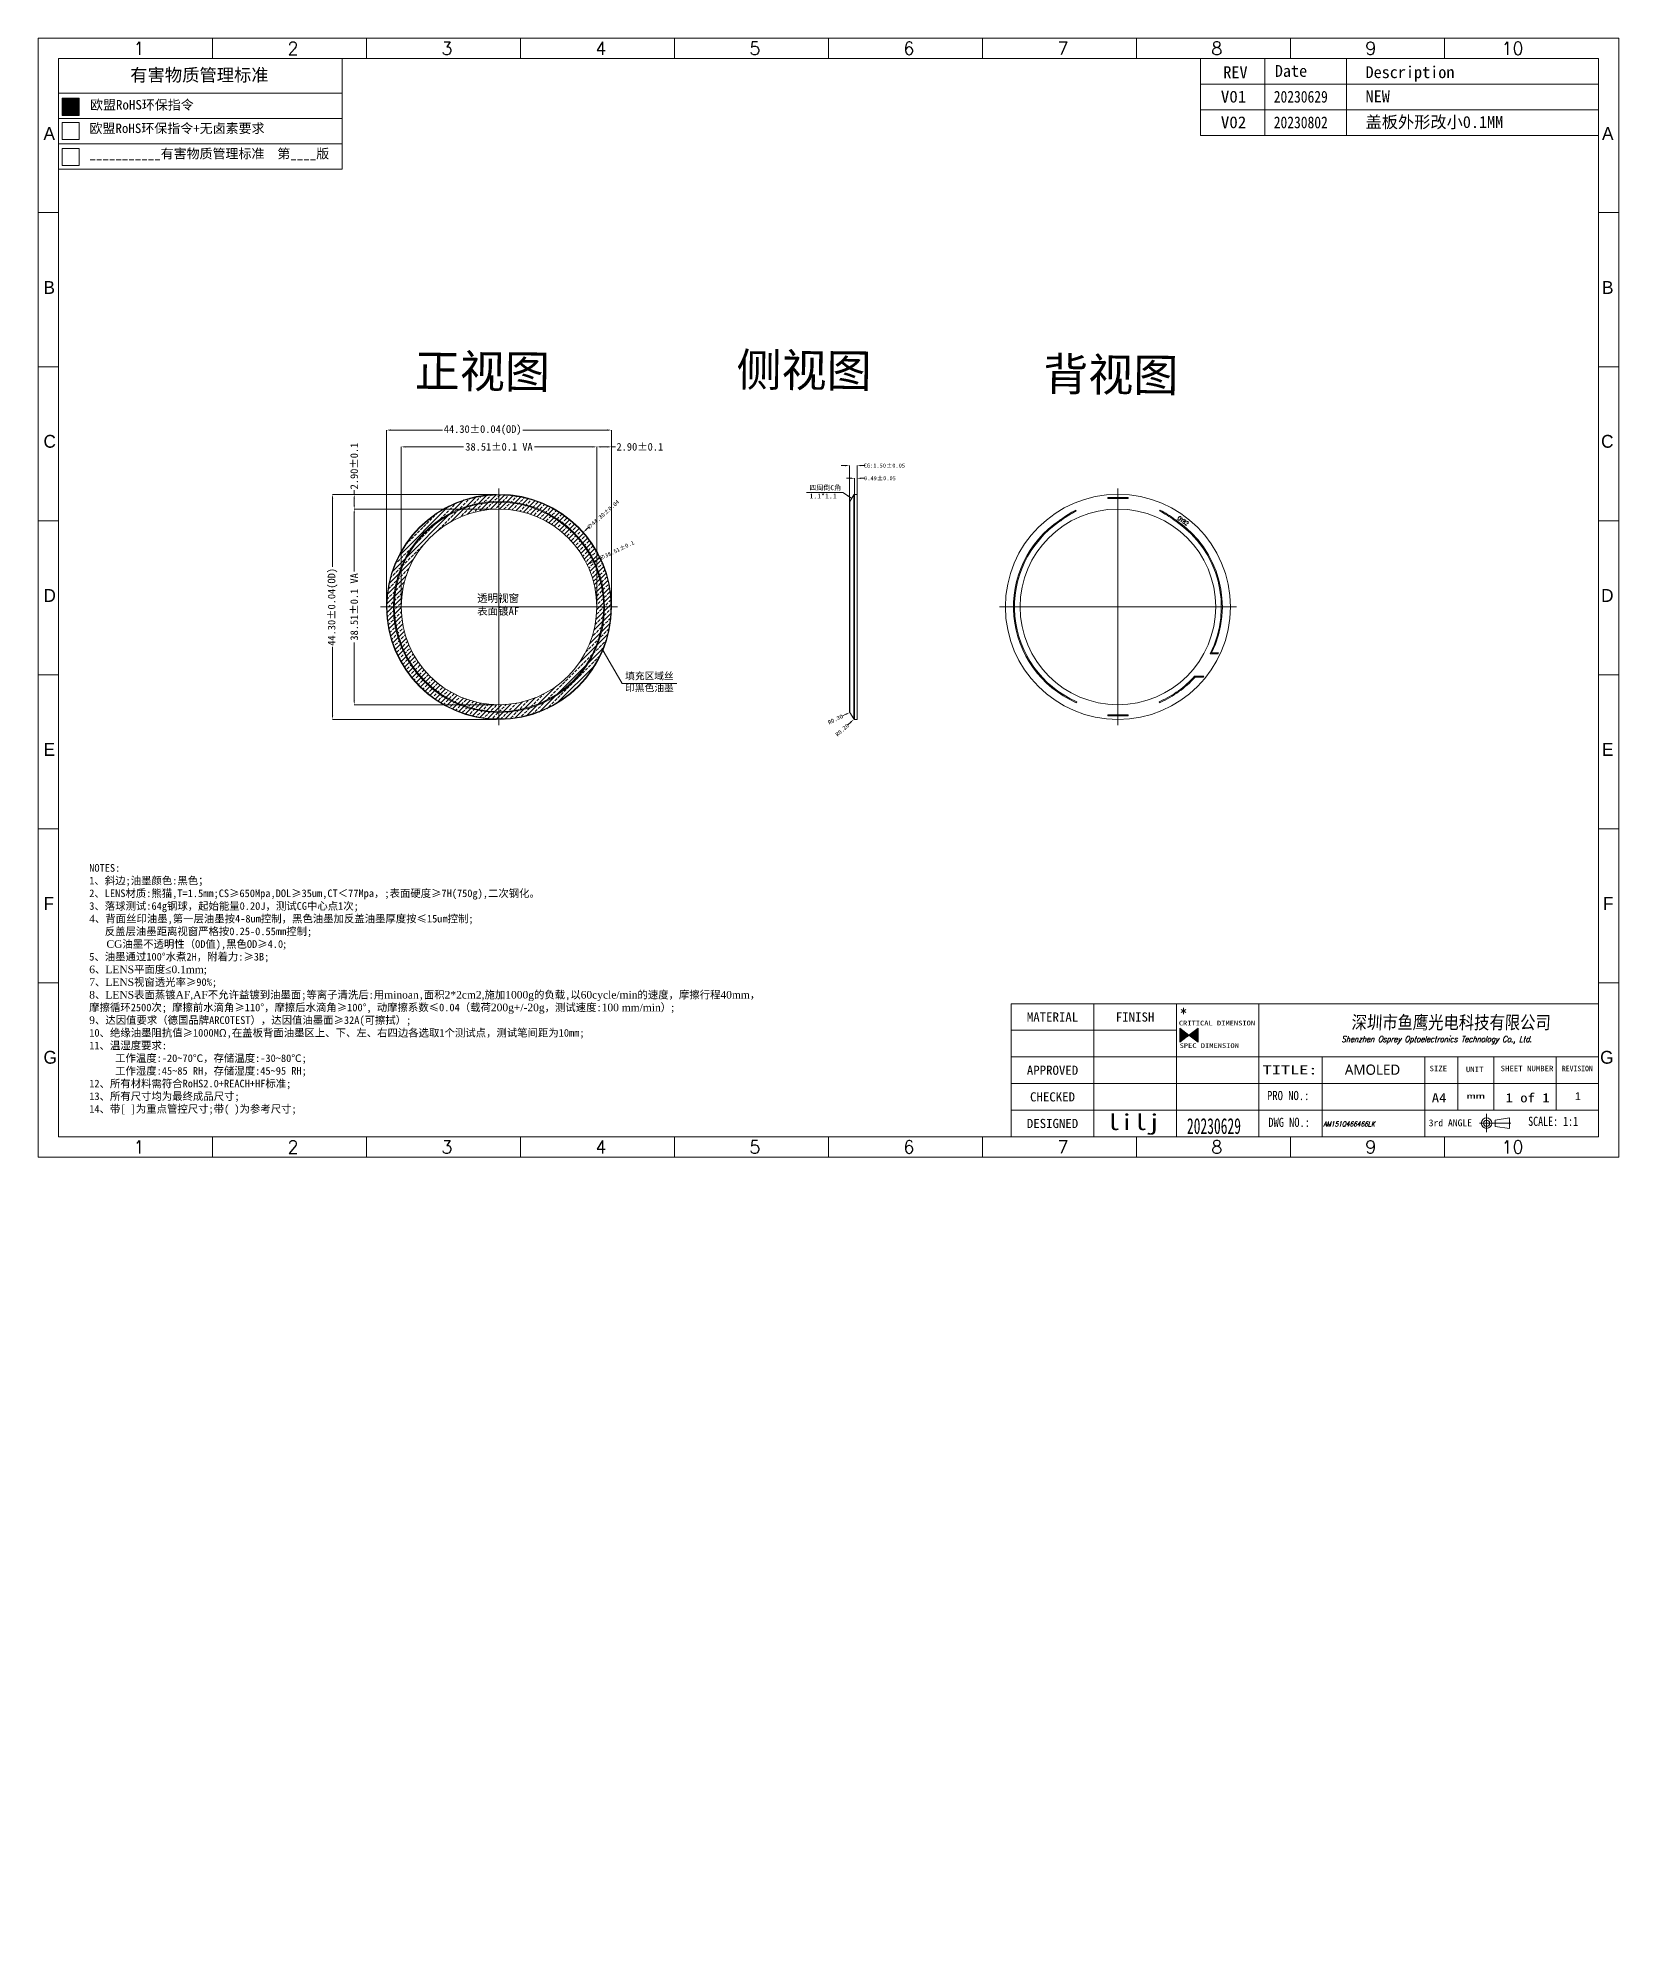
# Model space of a CAD drawing. Header units: millimetres. Extents: x -19 to 3409, y 490 to 920.
# Drawn here: x 2739.9 to 3051.1, y 489.6 to 864.5 of the extents above; entities that cross this region are included whole.
import ezdxf
from ezdxf.enums import TextEntityAlignment as Align
from ezdxf.lldxf.tags import DXFTag

# ---------------------------------------------------------------- set-up
doc = ezdxf.new("R2010")
doc.units = ezdxf.units.MM
doc.layers.get('0').update_dxf_attribs({"lineweight": 5})
doc.layers.get('Defpoints').update_dxf_attribs({"lineweight": 5})
doc.layers.add('DIM', color=3, linetype='Continuous', lineweight=5)
doc.layers.add('图框', color=7, linetype='Continuous', lineweight=5)
doc.styles.add('RD', font='ROMAND.shx', dxfattribs={"width": 0.8})
doc.styles.get("Standard").update_dxf_attribs({"font": 'txt', "bigfont": 'gbcbig.shx'})
doc.styles.add('TEXTSTYLE_0', font='txt', dxfattribs={"width": 0.8})
doc.styles.add('宋', font='', dxfattribs={"height": 2})
doc.styles.add('常规', font='', dxfattribs={"height": 1.5})
doc.styles.add('样式 3', font='italict.shx', dxfattribs={"width": 0.85, "oblique": 3})
doc.styles.add('汉字', font='')
doc.styles.add('黑体', font='simhei.ttf')
doc.styles.get('宋').set_extended_font_data('SimSun')
doc.styles.get('常规').set_extended_font_data('SimSun')
doc.styles.get('汉字').set_extended_font_data('SimSun')
tags = doc.linetypes.add('CENTER', pattern=[0.6, 0.375, -0.075, 0.075, -0.075]).pattern_tags.tags
tags[10:11] = [DXFTag(74, 4), DXFTag(75, 0), DXFTag(340, '0'), DXFTag(46, 1.0), DXFTag(50, 0.0), DXFTag(44, 0.0), DXFTag(45, 0.0)]
tags[8:9] = [DXFTag(74, 4), DXFTag(75, 0), DXFTag(340, '0'), DXFTag(46, 1.0), DXFTag(50, 0.0), DXFTag(44, 0.0), DXFTag(45, 0.0)]
tags[6:7] = [DXFTag(74, 4), DXFTag(75, 0), DXFTag(340, '0'), DXFTag(46, 1.0), DXFTag(50, 0.0), DXFTag(44, 0.0), DXFTag(45, 0.0)]
tags[4:5] = [DXFTag(74, 4), DXFTag(75, 0), DXFTag(340, '0'), DXFTag(46, 1.0), DXFTag(50, 0.0), DXFTag(44, 0.0), DXFTag(45, 0.0)]
doc.dimstyles.new('DIM', dxfattribs={"dimtxt": 0.8, "dimasz": 0.8, "dimexe": 0, "dimexo": 0.5, "dimgap": 0.11, "dimtad": 0, "dimzin": 1, "dimdsep": 46, "dimtxsty": '汉字', "dimcen": 0, "dimclrd": 256, "dimclre": 256, "dimclrt": 256, "dimadec": 0, "dimazin": 0, "dimtm": 1e-09, "dimtfac": 1, "dimtofl": 0, "dimtmove": 0, "dimatfit": 3, "dimfxl": 0, "dimlwd": 5, "dimlwe": 5, "dimarcsym": 0})

msp = doc.modelspace()

# ---------------------------------------------------------------- texts
at = {"color": 3, "char_height": 6.5, "width": 39.65517184932808, "attachment_point": 1, "rotation": 359.4231826596138}
for s, insert in [('{\\fSimSun|b0|i0|c134|p54;正视图}', (2814.121010656171, 802.3216372313885)), ('{\\fSimSun|b0|i0|c134|p54;侧视图}', (2877.444159004619, 802.532647970916)), ('{\\fSimSun|b0|i0|c134|p54;背视图}', (2937.82795286351, 801.6708192153836))]:
    msp.add_mtext(s, dxfattribs=dict(at, insert=insert))
at = {"layer": 'DIM', "color": 1, "lineweight": 0, "attachment_point": 1}
for s, insert, char_height, width in [('{\\fSimSun|b0|i0|c134|p54;\\C256;四周倒C角\\P1.1*1.1}', (2891.757058838477, 776.5196862512825), 0.9799999999999999, 7.580588839382202), ('{\\fSimSun|b0|i0|c134|p54;\\C256;填充区域丝\\P印黑色油墨}', (2855.489322680855, 739.6683461278136), 1.4, 10.82941262768886)]:
    msp.add_mtext(s, dxfattribs=dict(at, insert=insert, char_height=char_height, width=width))
at = {"layer": 'DIM', "lineweight": 5, "insert": (2826.353279060052, 755.0264972722184), "char_height": 1.512, "width": 42.2632708494444, "attachment_point": 1, "style": '黑体'}
msp.add_mtext('透明视窗\\P表面镀AF', dxfattribs=at)
at = {"layer": 'DIM', "lineweight": -3, "insert": (2749.984422657625, 652.6045417397255), "char_height": 1.4976, "width": 136.1861821150035, "attachment_point": 7, "style": '常规'}
msp.add_mtext('{\\C4;NOTES:\\P1、斜边;油墨颜色:黑色；\\P2、LENS材质:\\C3;熊猫,T=1.5mm;\\C1;CS≥650Mpa,DOL≥35um,CT＜77Mpa，\\C4;;表面硬度≥7H(750g),二次钢化。\\P3、落球测试:64g钢球，起始能量0.20J，测试CG中心点1次;\\P\\fTimes New Roman|b0|i0|c134|p18;4\\fSimSun|b0|i0|c134|p2;、背面丝印油墨,第一层油墨按4-8um控制，黑色油墨加反盖油墨厚度按≤15um控制;\\P   反盖层油墨距离视窗严格按0.25-0.55mm控制;\\P\\fTimes New Roman|b0|i0|c134|p18;      CG\\fSimSun|b0|i0|c134|p2;油墨不透明性（OD值),黑色OD≥4.0\\fTimes New Roman|b0|i0|c134|p18;;\\fSimSun|b0|i0|c134|p2;\\P5、油墨通过100%%D水煮2H，附着力:≥3B;\\P\\fTimes New Roman|b0|i0|c134|p18;6\\fSimSun|b0|i0|c134|p2;、\\fTimes New Roman|b0|i0|c134|p18;LENS\\fSimSun|b0|i0|c134|p2;平面度\\fTimes New Roman|b0|i0|c134|p18;≤0.1mm;\\P7\\fSimSun|b0|i0|c134|p2;、\\fTimes New Roman|b0|i0|c134|p18;LENS\\fSimSun|b0|i0|c134|p2;视窗透光率≥90%; \\P\\fTimes New Roman|b0|i0|c134|p18;8\\fSimSun|b0|i0|c134|p2;、\\fTimes New Roman|b0|i0|c134|p18;LENS\\fSimSun|b0|i0|c134|p2;表面蒸镀\\fTimes New Roman|b0|i0|c134|p18;AF,AF\\fSimSun|b0|i0|c134|p2;不允许益镀到油墨面;等离子清洗后:用\\fTimes New Roman|b0|i0|c134|p18;minoan\\fSimSun|b0|i0|c134|p2;,面积\\fTimes New Roman|b0|i0|c134|p18;2*2cm2,\\fSimSun|b0|i0|c134|p2;施加\\fTimes New Roman|b0|i0|c134|p18;1000g\\fSimSun|b0|i0|c134|p2;的负载,以\\fTimes New Roman|b0|i0|c134|p18;60cycle/min\\fSimSun|b0|i0|c134|p2;的速度，摩擦行程\\fTimes New Roman|b0|i0|c134|p18;40mm\\fSimSun|b0|i0|c134|p2;，\\P摩擦循环2500次; 摩擦前水滴角≥110%%D，摩擦后水滴角≥100%%D, 动摩擦系数≤0.04（载荷\\fTimes New Roman|b0|i0|c134|p18;200g+/-20g\\fSimSun|b0|i0|c134|p2;，测试速度:\\fTimes New Roman|b0|i0|c134|p18;100 mm/min\\fSimSun|b0|i0|c134|p2;）\\fTimes New Roman|b0|i0|c134|p18;;\\P9\\fSimSun|b0|i0|c134|p2;、达因值要求（德国品牌ARCOTEST），达因值油墨面≥32A(可擦拭）;\\P10、绝缘油墨阻抗值≥1000MΩ,在盖板背面油墨区上、下、左、右四边各选取1个测试点，测试笔间距为10mm;\\P11、温湿度要求:\\P     工作温度:-20~70℃，存储温度:-30~80℃;\\P     工作湿度:45~85 RH，存储湿度:45~95 RH;\\P12、所有材料需符合RoHS2.0+REACH+HF标准;\\P13、所有尺寸均为最终成品尺寸;\\P14、带[ ]为重点管控尺寸;带( )为参考尺寸;}', dxfattribs=at)
at = {"layer": '图框', "linetype": 'Continuous', "lineweight": 5}
for s, height, style, width, p, p2 in [('V01', 2.3244, '汉字', 1.003535862639622, (2972.747610230038, 851.8404115188008), (2977.751663880887, 851.8404115188008)), ('20230629', 2.3244, '汉字', 0.8000099027530971, (2983.166515231784, 851.8209972035787), (2993.804347915529, 851.8209972035787)), ('V02', 2.3244, '汉字', 1.003535862639622, (2972.747610230038, 846.787867642896), (2977.751663880887, 846.787867642896)), ('20230802', 2.3244, '汉字', 0.8000099027530971, (2983.166515231784, 846.7684533276739), (2993.804347915529, 846.7684533276739)), ('MATERIAL', 1.805945092688954, 'TEXTSTYLE_0', 0.7636363636364353, (2934.556767695286, 670.9368915071725), (2944.670060214345, 670.9368915071725)), ('FINISH', 1.805945092688954, 'TEXTSTYLE_0', 0.8399999999999654, (2952.074435094368, 670.9368915071725), (2959.659404483662, 670.9368915071725)), ('CRITICAL DIMENSION', 0.9264498325494325, 'TEXTSTYLE_0', 0.9918367346939376, (2964.481311253923, 670.184296654966), (2979.489798541224, 670.184296654966)), ('SPEC DIMENSION', 0.9264498325494325, 'TEXTSTYLE_0', 0.9692307692307853, (2964.631005611938, 665.7433640355675), (2976.304273502061, 665.7433640355675)), ('APPROVED', 1.805945092688954, 'TEXTSTYLE_0', 0.7000000000000656, (2934.556767695286, 660.4624099695767), (2944.670060214345, 660.4624099695767)), ('TITLE:', 1.805945092688954, 'TEXTSTYLE_0', 1.281600505077505, (2980.976772128479, 660.5442177723309), (2991.777772795497, 660.5442177723309)), ('SIZE', 1.083567055613372, 'TEXTSTYLE_0', 0.9600000000001008, (3013.82833757183, 661.1680107375591), (3017.295752149793, 661.1680107375591)), ('UNIT', 1.083567055613372, 'TEXTSTYLE_0', 0.9599999999999749, (3020.978634185423, 660.9887142747624), (3024.446048763386, 660.9887142747624)), ('SHEET NUMBER', 1.083567055613372, 'TEXTSTYLE_0', 0.8228571428571569, (3027.820811852918, 661.1680107375597), (3038.223055586806, 661.1680107375597)), ('REVISION', 1.083567055613372, 'TEXTSTYLE_0', 0.7636363636364581, (3039.894361172559, 661.1680107375597), (3045.962336683995, 661.1680107375597)), ('CHECKED', 1.805945092688954, 'TEXTSTYLE_0', 0.7350000000000453, (2935.188848477726, 655.2251692007785), (2944.037979431902, 655.2251692007785)), ('PRO NO.:', 1.805945092688954, 'TEXTSTYLE_0', 0.728598110541054, (2981.848618753072, 655.48485009543), (2990.182070574141, 655.48485009543)), ('A4', 1.805945092688954, 'TEXTSTYLE_0', 0.9599999999998741, (3014.269178442784, 655.0413028972782), (3017.158690591086, 655.0413028972782)), ('mm', 1.083567055613372, 'TEXTSTYLE_0', 1.999999999999738, (3021.09890534408, 655.7583266974594), (3024.710795529458, 655.7583266974594)), ('1', 1.805945092688954, 'TEXTSTYLE_0', 2.400000000001196, (3028.798422611247, 655.0413028972782), (3030.243178685399, 655.0413028972782)), (' of ', 1.805945092688954, 'TEXTSTYLE_0', 0.8000000000000839, (3030.243178685399, 655.0413028972782), (3036.022202982004, 655.0413028972782)), ('1', 1.805945092688954, 'TEXTSTYLE_0', 2.399999999999685, (3036.022202982004, 655.0413028972782), (3037.466959056155, 655.0413028972782)), ('lilj', 3.12, '宋', 1.192014755102013, (2950.248724846628, 649.5989845024633), (2960.886557530372, 649.5989845024633)), ('DESIGNED', 1.805945092688954, 'TEXTSTYLE_0', 0.7636363636364351, (2934.556767695286, 649.9879284319807), (2944.670060214345, 649.9879284319807)), ('20230629', 3.12, '宋', 0.5960073775510064, (2966.073374739777, 648.8236007308578), (2976.711207423521, 648.8236007308578)), ('DWG NO.:', 1.805945092688954, 'TEXTSTYLE_0', 0.679300411577926, (2982.105438951557, 650.2115973997725), (2990.283967249895, 650.2115973997725)), ('   3rd ANGLE', 1.354458819516716, 'TEXTSTYLE_0', 0.7199999999999986, (3010.823820940556, 650.3349851051378), (3022.201275024497, 650.3349851051378))]:
    msp.add_text(s, height=height, dxfattribs=dict(at, style=style, width=width)).set_placement(p, p2, align=Align.FIT)
at = {"layer": '图框', "color": 7, "linetype": 'ByBlock', "lineweight": 5, "ltscale": 0.55}
for s, insert, char_height, width, attachment_point in [('1', (2758.698716172979, 863.7592046361087), 2.526271937952558, 4.300321143660369, 1), ('2', (2789.009516172979, 863.7592046361087), 2.526271937952558, 4.300321143660369, 1), ('3', (2819.320316172979, 863.7592046361087), 2.526271937952558, 4.300321143660369, 1), ('4', (2849.631116172979, 863.7592046361087), 2.526271937952558, 4.300321143660369, 1), ('5', (2879.941916172978, 863.7592046361087), 2.526271937952558, 4.300321143660369, 1), ('6', (2910.252716172979, 863.7592046361087), 2.526271937952558, 4.300321143660369, 1), ('7', (2940.563516172979, 863.7592046361087), 2.526271937952558, 4.300321143660369, 1), ('8', (2970.874316172979, 863.7592046361087), 2.526271937952558, 4.300321143660369, 1), ('9', (3001.185116172979, 863.7592046361087), 2.526271937952558, 4.300321143660369, 1), ('10', (3032.327592904428, 863.7592046361087), 2.526271937952558, 4.300321143660369, 3), ('{\\fSimSun|b0|i0|c134|p2;REV}', (2973.236481146599, 858.9700450701225), 2.339140683289408, 4.300321143660369, 1), ('{\\fSimSun|b0|i0|c134|p2;Date}', (2983.378066932607, 859.2340941693218), 2.339140683289408, 4.300321143660369, 1), ('{\\fSimSun|b0|i0|c134|p2;Description}', (3001.233431112169, 858.9835724192963), 2.339140683289408, 19.44026886781009, 1), ('{\\f\uffd0ￂﾼﾚￃ\ufff7\ufff3w|b0|i0|c136|p54;A}', (2740.983155277137, 844.4799704405743), 2.526271937952558, 4.300321143660369, 7), ('{\\f\uffd0ￂﾼﾚￃ\ufff7\ufff3w|b0|i0|c136|p54;A}', (3050.043153800275, 844.479970440573), 2.526271937952558, 4.300321143660369, 9), ('{\\f\uffd0ￂﾼﾚￃ\ufff7\ufff3w|b0|i0|c134|p54;B}', (2740.983155277137, 814.1691704405744), 2.526271937952558, 4.300321143660369, 7), ('{\\f\uffd0ￂﾼﾚￃ\ufff7\ufff3w|b0|i0|c134|p54;B}', (3050.043153800275, 814.169170440573), 2.526271937952558, 4.300321143660369, 9), ('{\\f\uffd0ￂﾼﾚￃ\ufff7\ufff3w|b0|i0|c134|p54;C}', (2740.983155277137, 783.8583704405743), 2.526271937952558, 4.300321143660369, 7), ('{\\f\uffd0ￂﾼﾚￃ\ufff7\ufff3w|b0|i0|c134|p54;C}', (3050.043153800275, 783.858370440573), 2.526271937952558, 4.300321143660369, 9), ('{\\f\uffd0ￂﾼﾚￃ\ufff7\ufff3w|b0|i0|c134|p54;D}', (2740.983155277137, 753.5475704405743), 2.526271937952558, 4.300321143660369, 7), ('{\\f\uffd0ￂﾼﾚￃ\ufff7\ufff3w|b0|i0|c134|p54;D}', (3050.043153800275, 753.5475704405729), 2.526271937952558, 4.300321143660369, 9), ('{\\f\uffd0ￂﾼﾚￃ\ufff7\ufff3w|b0|i0|c134|p54;E}', (2740.983155277137, 723.2367704405743), 2.526271937952558, 4.300321143660369, 7), ('{\\f\uffd0ￂﾼﾚￃ\ufff7\ufff3w|b0|i0|c134|p54;E}', (3050.043153800274, 723.236770440573), 2.526271937952558, 4.300321143660369, 9), ('{\\f\uffd0ￂﾼﾚￃ\ufff7\ufff3w|b0|i0|c134|p54;F}', (2740.983155277137, 692.9259704405744), 2.526271937952558, 4.300321143660369, 7), ('{\\f\uffd0ￂﾼﾚￃ\ufff7\ufff3w|b0|i0|c134|p54;F}', (3050.043153800273, 692.925970440573), 2.526271937952558, 4.300321143660369, 9), ('{\\f\uffd0ￂﾼﾚￃ\ufff7\ufff3w|b0|i0|c134|p54;G}', (2740.983155277137, 662.6151704405744), 2.526271937952558, 4.300321143660369, 7), ('{\\f\uffd0ￂﾼﾚￃ\ufff7\ufff3w|b0|i0|c134|p54;G}', (3050.043153800273, 662.615170440573), 2.526271937952558, 4.300321143660369, 9), ('1', (2758.698716172979, 644.9914690704369), 2.526271937952558, 4.300321143660369, 7), ('2', (2789.009516172979, 644.9914690704369), 2.526271937952558, 4.300321143660369, 7), ('3', (2819.320316172979, 644.9914690704369), 2.526271937952558, 4.300321143660369, 7), ('4', (2849.631116172979, 644.9914690704369), 2.526271937952558, 4.300321143660369, 7), ('5', (2879.941916172978, 644.9914690704369), 2.526271937952558, 4.300321143660369, 7), ('6', (2910.252716172979, 644.9914690704369), 2.526271937952558, 4.300321143660369, 7), ('7', (2940.563516172979, 644.9914690704369), 2.526271937952558, 4.300321143660369, 7), ('8', (2970.874316172979, 644.9914690704369), 2.526271937952558, 4.300321143660369, 7), ('9', (3001.185116172979, 644.9914690704369), 2.526271937952558, 4.300321143660369, 7), ('10', (3032.327592904428, 644.9914690704369), 2.526271937952558, 4.300321143660369, 9)]:
    msp.add_mtext(s, dxfattribs=dict(at, insert=insert, char_height=char_height, width=width, attachment_point=attachment_point))
at = {"layer": '图框', "color": 1, "lineweight": 5, "attachment_point": 1}
for s, insert, char_height, width in [('{\\fSimSun|b1|i0|c134|p2;有害物质管理标准}', (2758.059763176521, 858.5053999713343), 2.496, 30.09548270191931), ('{\\fSimSun|b0|i0|c134|p2;欧盟RoHS环保指令}', (2750.142111634729, 852.3316367739263), 1.872, 21.49716311365749), ('{\\fSimSun|b0|i0|c134|p2;欧盟RoHS环保指令+无卤素要求}', (2750.037782117307, 847.6991750744386), 1.872, 37.03176220113719), ('{\\fSimSun|b0|i0|c134|p2;___________有害物质管理标准  第____版}', (2750.037782117307, 842.717558434439), 1.872, 49.56644207910229)]:
    msp.add_mtext(s, dxfattribs=dict(at, insert=insert, char_height=char_height, width=width))
at = {"layer": '图框', "linetype": 'ByBlock', "lineweight": 5, "ltscale": 0.55, "char_height": 2.339140683289408, "attachment_point": 1, "style": '汉字'}
for s, insert, width in [('{\\fSimSun|b0|i0|c134|p2;NEW}', (3001.237199547521, 854.2254114852963), 4.300321143660369), ('盖板外形改小0.1MM', (3001.237199547521, 849.1728676093915), 42.52380565845448)]:
    msp.add_mtext(s, dxfattribs=dict(at, insert=insert, width=width))
at = {"layer": '图框', "color": 1, "linetype": 'Continuous', "lineweight": 5, "insert": (2964.696133151783, 673.6315539076984), "char_height": 2.108106, "width": 3.18694502745389, "attachment_point": 1}
msp.add_mtext('*', dxfattribs=at)
at = {"layer": '图框', "lineweight": 5, "attachment_point": 1}
for s, insert, char_height, width, style in [('{\\fSTXinwei|b0|i0|c134|p2;\\C6;深圳市鱼鹰光电科技有限公司}', (2998.441349117552, 672.0853811598562), 2.6, 42.92835490257717, '样式 3'), ('\\pxqj;{\\H0.83333x;Shenzhen Osprey Optoelectronics Technology Co., Ltd.}', (2996.489956986936, 668.1036642087195), 1.43, 49.21343793317515, '样式 3'), ('{\\fMicrosoft YaHei|b0|i0|c134|p34;\\C3;AMOLED}', (2997.156284985203, 662.4896426076522), 2.022658574530408, 9.53816552833993, '汉字'), ('{\\fSTXinwei|b0|i0|c134|p2;\\C3;}', (2993.355065513569, 656.8645951617203), 1.248, 14.9753066890895, '样式 3'), ('AM151Q466466LK', (2992.910478732595, 651.2544261186547), 0.9359999999999999, 17.22161432521358, '样式 3'), ('SCALE: 1:1', (3033.241671707059, 652.2197786699994), 1.805945155830722, 24.66291800143541, 'TEXTSTYLE_0')]:
    msp.add_mtext(s, dxfattribs=dict(at, insert=insert, char_height=char_height, width=width, style=style))
at = {"layer": '图框', "lineweight": 5, "insert": (3042.449009502369, 657.0160621132458), "char_height": 1.516527996137945, "width": 1.895781682122287, "attachment_point": 1}
msp.add_mtext('{\\f@Arial Unicode MS|b0|i0|c0|p34;1}', dxfattribs=at)

# ---------------------------------------------------------------- blocks, each defined once
blk = doc.blocks.new('*D97')
at = {"layer": 'Defpoints', "color": 0, "lineweight": 5, "transparency": 16777216}
for p in [(2901.137530870807, 777.8800237559018), (2900.644567622508, 774.1965275257448), (2901.137530870807, 773.434177672154)]:
    blk.add_point(p, dxfattribs=at)
at = {"layer": 'DIM', "lineweight": 5, "transparency": 16777216}
for p, q in [((2899.844567622507, 777.8800237559018), (2899.044567622508, 777.8800237559018)), ((2900.644567622508, 774.6965275257448), (2900.644567622508, 777.8800237559018)), ((2901.137530870807, 773.934177672154), (2901.137530870807, 777.8800237559018)), ((2901.937530870808, 777.8800237559018), (2902.737530870807, 777.8800237559018))]:
    blk.add_line(p, q, dxfattribs=at)
for points in [[(2899.844567622507, 778.0133570892351), (2899.844567622507, 777.7466904225685), (2900.644567622508, 777.8800237559018)], [(2901.937530870808, 778.0133570892351), (2901.937530870808, 777.7466904225685), (2901.137530870807, 777.8800237559018)]]:
    blk.add_solid(points, dxfattribs=at)
at = {"layer": 'DIM', "lineweight": 5, "transparency": 16777216, "insert": (2905.645296233936, 777.8800237559018), "char_height": 0.8, "attachment_point": 5, "style": '汉字'}
blk.add_mtext('0.49±0.05', dxfattribs=at)
blk = doc.blocks.new('*D185')
at = {"layer": 'Defpoints', "color": 0, "lineweight": 5, "transparency": 16777216}
for p in [(16.57900382246847, 14.68874168384012), (-16.57900382246877, -14.68874168383993)]:
    blk.add_point(p, dxfattribs=at)
at = {"layer": 'DIM', "color": 1, "lineweight": 5, "transparency": 16777216}
blk.add_line((17.77658423402376, 15.7497794578421), (17.17779402824612, 15.21926057084111), dxfattribs=at)
blk.add_solid([(17.08937421374595, 15.31905893847072), (17.26621384274628, 15.11946220321151), (16.57900382246847, 14.68874168384012)], dxfattribs=at)
at = {"layer": 'DIM', "color": 1, "lineweight": 5, "transparency": 16777216, "insert": (20.46976424876952, 18.13589541319692), "char_height": 0.8, "attachment_point": 5, "rotation": 41.54044798630232, "style": '汉字'}
blk.add_mtext('∅44.30±0.04', dxfattribs=at)
blk = doc.blocks.new('*D186')
at = {"layer": 'Defpoints', "color": 0, "lineweight": 5, "transparency": 16777216}
for p in [(17.35784889300272, 8.32872567725883), (-17.35784988164209, -8.32872567725769)]:
    blk.add_point(p, dxfattribs=at)
at = {"layer": 'DIM', "color": 1, "lineweight": 5, "transparency": 16777216}
blk.add_line((20.21262397073687, 9.698517404457881), (18.079116644364, 8.674807793014972), dxfattribs=at)
blk.add_solid([(18.02143629173797, 8.79501908490852), (18.13679699699002, 8.554596501121427), (17.35784889300272, 8.32872567725883)], dxfattribs=at)
at = {"layer": 'DIM', "color": 1, "lineweight": 5, "transparency": 16777216, "insert": (23.16453792298528, 11.11491876746917), "char_height": 0.8, "attachment_point": 5, "rotation": 25.632844260396777, "style": '汉字'}
blk.add_mtext('∅38.51±0.1', dxfattribs=at)
blk = doc.blocks.new('T3')
at = {"lineweight": 5}
h = blk.add_hatch(color=256, dxfattribs=at)
h.dxf.hatch_style = 1
edge = h.paths.add_edge_path()
edge.add_arc((2.872014340444574, -1.971905798901911), 23.81965895677754, 117.9623426367695, 126.2668215394562)
edge.add_arc((-17.01557347958641, 25.13464911054179), 9.799999999823006, 304.09708744015467, 306.2668215394215, ccw=False)
edge.add_arc((-2.307487534380925e-12, 2.597921877622866e-14), 20.55259999999882, 124.0970874401983, 246.1024712178218)
edge.add_line((-8.325902526572463, -18.79065496138981), (-8.183333646836218, -18.85318767789033))
edge.add_line((-8.183333646836218, -18.85318767789033), (-8.08929323371376, -18.67604260781854))
edge.add_line((-8.08929323371376, -18.67604260781854), (-8.245223690147213, -18.60764931579013))
edge.add_arc((-2.138733634637902e-12, -5.540012892879531e-14), 20.35259999999883, 124.0970874401985, 246.10141940122878, ccw=False)
edge.add_arc((-17.01557347958936, 25.13464911054162), 9.99999999982467, 304.09708744017, 306.2668215394364)
edge.add_arc((2.872014340444411, -1.971905798901918), 23.61965895677739, 117.96234263676911, 126.26682153945589, ccw=False)
edge.add_line((-8.2030346763745, 18.89029874686776), (-8.296812906086416, 19.06694993885958))
h.paths.add_polyline_path([(-1.99999950568008, 21.56259999999986), (-1.99999950568008, 21.36260000000004), (2.00000049431992, 21.36260000000004), (2.00000049431992, 21.56259999999986)])
edge = h.paths.add_edge_path()
edge.add_arc((17.01557442032597, 25.13464847389723), 10.00000000000054, 233.7331676935589, 235.9029104155806, ccw=False)
edge.add_arc((-2.872001150817578, -1.971879060341493), 23.61962963898251, 53.73316769356646, 62.03765309174332)
edge.add_line((8.203035674453986, 18.89029876465031), (8.29681390416954, 19.06694995664839))
edge.add_arc((-2.872001150862559, -1.971879060318493), 23.81962963899059, 53.733167693447, 62.03765312748618, ccw=False)
edge.add_arc((17.01557442033015, 25.13464847389668), 9.800000000002553, 233.7331676935358, 235.9029104155576)
edge.add_arc((3.723243935382925e-12, -5.173639294753229e-13), 20.55259999999827, -26.128888975245616, 55.902910415578674, ccw=False)
edge.add_line((18.45224021488957, -9.051198694763457), (19.78007606021401, -9.051198694770962))
edge.add_arc((-1.616484723854228e-12, -1.34754429836903e-11), 21.75259999999759, 334.8308760117934, 335.4115606426888, ccw=False)
edge.add_line((19.68732916040062, -9.251198694770324), (18.12853136550528, -9.251198694761692))
edge.add_arc((3.5456082514429e-12, -3.76143560743003e-13), 20.35259999999837, 332.9642548716508, 415.9029104155778)
edge = h.paths.add_edge_path()
edge.add_arc((-7.062794793455396e-12, -3.918643187716953e-12), 21.75260000000445, 320.4493122398357, 321.1292040769038, ccw=False)
edge.add_line((16.77259376115262, -13.85119869482094), (15.18399359445311, -13.85119869482981))
edge.add_arc((3.556266392479301e-12, -3.304023721284466e-13), 20.55259999999831, 293.8975708100345, 317.6281884216128, ccw=False)
edge.add_line((8.325916309976492, -18.7906488541314), (8.183334359795936, -18.85318715858978))
edge.add_line((8.183334359795936, -18.85318715858978), (8.089293940674452, -18.67604207721854))
edge.add_line((8.089293940674452, -18.67604207721854), (8.245237483995425, -18.60764320360112))
edge.add_arc((3.550937321961101e-12, -3.836930773104541e-13), 20.35259999999837, 293.8986230721289, 317.8761915343078)
edge.add_line((15.09546623838816, -13.65119869483022), (16.93577222787917, -13.65119869482009))
h.paths.add_polyline_path([(-1.999999501235379, -21.22260125940443), (-1.999999501235379, -21.42260125940425), (2.000000498764621, -21.42260125940425), (2.000000498764621, -21.22260125940443)])
at = {"color": 1, "linetype": 'CENTER'}
for points in [[(0, 23.31000000000006), (0, -23.31000000000017)], [(-23.30999999999995, 2.273736754432321e-13), (23.30999999999995, 2.273736754432321e-13)]]:
    blk.add_lwpolyline(points, dxfattribs=at)
at = {"lineweight": 5}
for points in [[(-8.296812906086416, 19.06694993885958, 0.03625099192828809), (-11.21841887774281, 17.23319364215786, -0.009467533837635518), (-11.52172385557515, 17.01937854787525, 0.5890766588428189), (-8.325902526572463, -18.79065496138981), (-8.183333646836218, -18.85318767789033), (-8.08929323371376, -18.67604260781854), (-8.245223690147213, -18.60764931579013, -0.5890704768647184), (-11.40960447549105, 16.85376078128718, 0.00946753383763371), (-11.10010960015188, 17.07193944892265, -0.03625099192828864), (-8.2030346763745, 18.89029874686776)], [(11.40960510622335, 16.85376035429613, -0.009467571464873686), (11.10010902564272, 17.07193992376869, 0.03625102030745552), (8.203035674453986, 18.89029876465031), (8.29681390416954, 19.06694995664839, -0.03625102046414035), (11.21841833353619, 17.23319409477142, 0.009467571464874132), (11.5217244925052, 17.01937811668813, -0.3740428346784626), (18.45224021488957, -9.051198694763457), (19.78007606021401, -9.051198694770962, -0.002533720103131705), (19.68732916040062, -9.251198694770324), (18.12853136550528, -9.251198694761692, 0.3785600534347826)], [(16.93577222787917, -13.65119869482009, -0.002966596481225181), (16.77259376115262, -13.85119869482094), (15.18399359445311, -13.85119869482981, -0.103915994554078), (8.325916309976492, -18.7906488541314), (8.183334359795936, -18.85318715858978), (8.089293940674452, -18.67604207721854), (8.245237483995425, -18.60764320360112, 0.1050052790085872), (15.09546623838816, -13.65119869483022)]]:
    blk.add_lwpolyline(points, format="xyb", close=True, dxfattribs=at)
for points in [[(-1.99999950568008, 21.56259999999986), (-1.99999950568008, 21.36260000000004), (2.00000049431992, 21.36260000000004), (2.00000049431992, 21.56259999999986)], [(-1.999999501235379, -21.22260125940443), (-1.999999501235379, -21.42260125940425), (2.000000498764621, -21.42260125940425), (2.000000498764621, -21.22260125940443)]]:
    blk.add_lwpolyline(points, close=True, dxfattribs=at)
at = {"color": 6, "linetype": 'Continuous'}
for centre, radius in [((0, -5.684341886080801e-14), 22.15), ((-4.943199201079551e-07, 1.70530256582424e-13), 19.2526)]:
    blk.add_circle(centre, radius, dxfattribs=at)
at = {"lineweight": 5, "style": 'RD', "width": 0.8}
blk.add_text('OY82', height=0.7751773559873619, rotation=325.85742080629, dxfattribs=at).set_placement((11.63234198401857, 17.28550495997811))
blk = doc.blocks.new('*D104')
at = {"layer": 'Defpoints', "color": 0, "lineweight": 5, "transparency": 16777216}
for p in [(2901.137530870807, 780.3777581904085), (2899.637530870809, 772.0276969235434), (2901.137530870807, 771.1629842480427)]:
    blk.add_point(p, dxfattribs=at)
at = {"layer": 'DIM', "lineweight": 5, "transparency": 16777216}
for p, q in [((2898.837530870809, 780.3777581904085), (2898.037530870809, 780.3777581904085)), ((2899.637530870809, 772.5276969235434), (2899.637530870809, 780.3777581904085)), ((2901.137530870807, 771.6629842480427), (2901.137530870807, 780.3777581904085)), ((2901.937530870807, 780.3777581904085), (2902.737530870807, 780.3777581904085))]:
    blk.add_line(p, q, dxfattribs=at)
for points in [[(2898.837530870809, 780.5110915237418), (2898.837530870809, 780.2444248570752), (2899.637530870809, 780.3777581904085)], [(2901.937530870807, 780.5110915237418), (2901.937530870807, 780.2444248570752), (2901.137530870807, 780.3777581904085)]]:
    blk.add_solid(points, dxfattribs=at)
at = {"layer": 'DIM', "lineweight": 5, "transparency": 16777216, "insert": (2906.512335340081, 780.3777581904085), "char_height": 0.8, "attachment_point": 5, "style": '汉字'}
blk.add_mtext('CG:1.50±0.05', dxfattribs=at)
blk = doc.blocks.new('*D116')
at = {"layer": 'Defpoints', "color": 0, "lineweight": 5, "transparency": 16777216}
for p in [(2900.496305004879, 730.4303782376719), (2900.644567622506, 730.564610112476)]:
    blk.add_point(p, dxfattribs=at)
at = {"layer": 'DIM', "lineweight": 5, "transparency": 16777216}
blk.add_line((2899.310204063851, 729.3565232392227), (2899.903254534365, 729.8934507384474), dxfattribs=at)
blk.add_solid([(2899.813766617828, 729.9922924835332), (2899.992742450903, 729.7946089933619), (2900.496305004879, 730.4303782376719)], dxfattribs=at)
at = {"layer": 'DIM', "lineweight": 5, "transparency": 16777216, "insert": (2898.203245542457, 728.3543210655655), "char_height": 0.8, "attachment_point": 5, "rotation": 42.156609024430644, "style": '汉字'}
blk.add_mtext('R0.20', dxfattribs=at)
blk = doc.blocks.new('T2')
at = {"color": 6, "linetype": 'Continuous'}
for p, q in [((-1.499999999999091, 20.61188943404893), (-1.5, -20.61188943414886)), ((-0.6590454525471614, 22.05815151825943), (-1.452353542614674, 20.77411671143836)), ((0, 22.14999999999993), (-0.4908097574698331, 22.14999999999993)), ((0, 22.14999999999993), (0, -22.15000000000004)), ((-1.452353542616038, -20.77411671153795), (-0.659045452614464, -22.05815151825955)), ((-0.4908097575371357, -22.15000000000016), (0, -22.15000000000004))]:
    blk.add_line(p, q, dxfattribs=at)
at = {"color": 6, "lineweight": 5}
for p, q in [((-1.452353542614674, 20.77411671143859), (-1.452353542616493, -20.77411671153716)), ((-0.6590454525471614, 22.05815151825943), (-0.659045452614464, -22.05815151825955)), ((-0.4908097575371357, -22.15000000000016), (-0.4908097574693784, 22.14999999999993))]:
    blk.add_line(p, q, dxfattribs=at)
at = {"color": 6, "linetype": 'Continuous'}
for centre, radius, start, end in [((-1.199999999998909, 20.61188943404893), 0.3, 147.2647737289539, 180), ((-0.4908097574698331, 21.94999999999989), 0.2, 90, 147.2647737289539), ((-1.199999999999818, -20.61188943414886), 0.3, 180, 212.7352262709827), ((-0.4908097575371357, -21.95000000000011), 0.2, 212.7352262709938, 270)]:
    blk.add_arc(centre, radius, start, end, dxfattribs=at)
blk = doc.blocks.new('*D149')
at = {"layer": 'Defpoints', "color": 0, "lineweight": 5, "transparency": 16777216}
for p in [(2899.666827215249, 731.7734166533844), (2899.937530870808, 731.902720678328)]:
    blk.add_point(p, dxfattribs=at)
at = {"layer": 'DIM', "lineweight": 5, "transparency": 16777216}
blk.add_line((2898.223074385598, 731.0837951870162), (2898.944950800424, 731.4286059202002), dxfattribs=at)
blk.add_solid([(2898.887482344893, 731.5489186560045), (2899.002419255954, 731.308293184396), (2899.666827215249, 731.7734166533844)], dxfattribs=at)
at = {"layer": 'DIM', "lineweight": 5, "transparency": 16777216, "insert": (2896.875655761864, 730.440188616676), "char_height": 0.8, "attachment_point": 5, "rotation": 25.53189130172447, "style": '汉字'}
blk.add_mtext('R0.30', dxfattribs=at)
blk = doc.blocks.new('*D237')
at = {"layer": 'Defpoints', "color": 0, "lineweight": 5, "transparency": 16777216}
for p in [(2852.797469803277, 787.3679170930403), (2808.497469803277, 752.5646101124771), (2852.797469803277, 752.5646101124771)]:
    blk.add_point(p, dxfattribs=at)
at = {"layer": 'DIM', "lineweight": 5, "transparency": 16777216}
for p, q in [((2808.497469803277, 753.0646101124771), (2808.497469803277, 787.3679170930403)), ((2809.297469803277, 787.3679170930403), (2819.554802895908, 787.3679170930403)), ((2851.997469803277, 787.3679170930403), (2835.319495633338, 787.3679170930403)), ((2852.797469803277, 753.0646101124771), (2852.797469803277, 787.3679170930403))]:
    blk.add_line(p, q, dxfattribs=at)
for points in [[(2809.297469803277, 787.5012504263736), (2809.297469803277, 787.234583759707), (2808.497469803277, 787.3679170930403)], [(2851.997469803277, 787.5012504263736), (2851.997469803277, 787.234583759707), (2852.797469803277, 787.3679170930403)]]:
    blk.add_solid(points, dxfattribs=at)
at = {"layer": 'DIM', "lineweight": 5, "transparency": 16777216, "insert": (2827.437149264623, 787.3679170930403), "char_height": 1.5, "attachment_point": 5, "style": '汉字'}
blk.add_mtext('\\A1;44.30±0.04(OD)', dxfattribs=at)
blk = doc.blocks.new('*D238')
at = {"layer": 'Defpoints', "color": 0, "lineweight": 5, "transparency": 16777216}
for p in [(2849.900069308957, 784.0664901156209), (2811.394869308957, 752.5646101124771), (2849.900069308957, 752.5646101124771)]:
    blk.add_point(p, dxfattribs=at)
at = {"layer": 'DIM', "lineweight": 5, "transparency": 16777216}
for p, q in [((2811.394869308957, 753.0646101124771), (2811.394869308957, 784.0664901156209)), ((2812.194869308958, 784.0664901156209), (2823.649201152532, 784.0664901156209)), ((2849.100069308957, 784.0664901156209), (2837.645737465382, 784.0664901156209)), ((2849.900069308957, 753.0646101124771), (2849.900069308957, 784.0664901156209))]:
    blk.add_line(p, q, dxfattribs=at)
for points in [[(2812.194869308958, 784.1998234489542), (2812.194869308958, 783.9331567822876), (2811.394869308957, 784.0664901156209)], [(2849.100069308957, 784.1998234489542), (2849.100069308957, 783.9331567822876), (2849.900069308957, 784.0664901156209)]]:
    blk.add_solid(points, dxfattribs=at)
at = {"layer": 'DIM', "lineweight": 5, "transparency": 16777216, "insert": (2830.647469308957, 784.0664901156209), "char_height": 1.5, "attachment_point": 5, "style": '汉字'}
blk.add_mtext('38.51%%P0.1 VA', dxfattribs=at)
blk = doc.blocks.new('*D239')
at = {"layer": 'Defpoints', "color": 0, "lineweight": 5, "transparency": 16777216}
for p in [(2830.647469803277, 771.8172101124771), (2802.14944871969, 733.3120101124772), (2830.647469803277, 733.3120101124771)]:
    blk.add_point(p, dxfattribs=at)
at = {"layer": 'DIM', "lineweight": 5, "transparency": 16777216}
for p, q in [((2830.147469803277, 771.8172101124771), (2802.14944871969, 771.8172101124773)), ((2802.14944871969, 771.0172101124773), (2802.14944871969, 759.5628782689018)), ((2802.14944871969, 734.1120101124772), (2802.14944871969, 745.5663419560526)), ((2830.147469803277, 733.3120101124771), (2802.14944871969, 733.3120101124772))]:
    blk.add_line(p, q, dxfattribs=at)
for points in [[(2802.016115386356, 771.0172101124773), (2802.282782053023, 771.0172101124773), (2802.14944871969, 771.8172101124773)], [(2802.016115386356, 734.1120101124772), (2802.282782053023, 734.1120101124772), (2802.14944871969, 733.3120101124772)]]:
    blk.add_solid(points, dxfattribs=at)
at = {"layer": 'DIM', "lineweight": 5, "transparency": 16777216, "insert": (2802.14944871969, 752.5646101124776), "char_height": 1.5, "attachment_point": 5, "rotation": 90, "style": '汉字'}
blk.add_mtext('38.51%%P0.1 VA', dxfattribs=at)
blk = doc.blocks.new('*D240')
at = {"layer": 'Defpoints', "color": 0, "lineweight": 5, "transparency": 16777216}
for p in [(2852.797469803277, 784.0664901156209), (2849.900069308957, 752.5646101124771), (2852.797469803277, 752.5646101124771)]:
    blk.add_point(p, dxfattribs=at)
at = {"layer": 'DIM', "lineweight": 5, "transparency": 16777216}
for p, q in [((2849.900069308957, 753.0646101124771), (2849.900069308957, 784.0664901156209)), ((2850.700069308957, 784.0664901156209), (2851.997469803277, 784.0664901156209)), ((2852.797469803277, 753.0646101124771), (2852.797469803277, 784.0664901156209)), ((2852.797469803277, 784.0664901156209), (2853.597469803277, 784.0664901156209))]:
    blk.add_line(p, q, dxfattribs=at)
for points in [[(2850.700069308957, 784.1998234489542), (2850.700069308957, 783.9331567822876), (2849.900069308957, 784.0664901156209)], [(2851.997469803277, 784.1998234489542), (2851.997469803277, 783.9331567822876), (2852.797469803277, 784.0664901156209)]]:
    blk.add_solid(points, dxfattribs=at)
at = {"layer": 'DIM', "lineweight": 5, "transparency": 16777216, "insert": (2858.370877624506, 784.0664901156209), "char_height": 1.5, "attachment_point": 5, "style": '汉字'}
blk.add_mtext('2.90%%P0.1', dxfattribs=at)
blk = doc.blocks.new('*D241')
at = {"layer": 'Defpoints', "color": 0, "lineweight": 5, "transparency": 16777216}
for p in [(2802.149448719691, 774.7146101124772), (2830.647469803277, 774.7146101124771), (2830.647469803277, 771.8172101124771)]:
    blk.add_point(p, dxfattribs=at)
at = {"layer": 'DIM', "lineweight": 5, "transparency": 16777216}
for p, q in [((2802.149448719691, 774.7146101124772), (2802.149448719691, 775.5146101124772)), ((2830.147469803277, 774.7146101124771), (2802.149448719691, 774.7146101124772)), ((2802.149448719691, 772.6172101124772), (2802.149448719691, 773.9146101124772)), ((2830.147469803277, 771.8172101124771), (2802.149448719691, 771.8172101124773))]:
    blk.add_line(p, q, dxfattribs=at)
for points in [[(2802.016115386357, 773.9146101124772), (2802.282782053024, 773.9146101124772), (2802.149448719691, 774.7146101124772)], [(2802.016115386357, 772.6172101124772), (2802.282782053024, 772.6172101124772), (2802.149448719691, 771.8172101124773)]]:
    blk.add_solid(points, dxfattribs=at)
at = {"layer": 'DIM', "lineweight": 5, "transparency": 16777216, "insert": (2802.149448719691, 780.2880179337066), "char_height": 1.5, "attachment_point": 5, "rotation": 90, "style": '汉字'}
blk.add_mtext('2.90%%P0.1', dxfattribs=at)
blk = doc.blocks.new('*D242')
at = {"layer": 'Defpoints', "color": 0, "lineweight": 5, "transparency": 16777216}
for p in [(2830.647469803277, 774.7146101124771), (2797.885488287246, 730.4146101124772), (2830.647469803277, 730.4146101124771)]:
    blk.add_point(p, dxfattribs=at)
at = {"layer": 'DIM', "lineweight": 5, "transparency": 16777216}
for p, q in [((2830.147469803277, 774.7146101124771), (2797.885488287246, 774.7146101124772)), ((2797.885488287246, 773.9146101124772), (2797.885488287246, 760.4469564811923)), ((2797.885488287246, 731.2146101124772), (2797.885488287246, 744.6822637437622)), ((2830.147469803277, 730.4146101124771), (2797.885488287246, 730.4146101124772))]:
    blk.add_line(p, q, dxfattribs=at)
for points in [[(2797.752154953912, 773.9146101124772), (2798.018821620579, 773.9146101124772), (2797.885488287246, 774.7146101124772)], [(2797.752154953912, 731.2146101124772), (2798.018821620579, 731.2146101124772), (2797.885488287246, 730.4146101124772)]]:
    blk.add_solid(points, dxfattribs=at)
at = {"layer": 'DIM', "lineweight": 5, "transparency": 16777216, "insert": (2797.885488287246, 752.5646101124776), "char_height": 1.5, "attachment_point": 5, "rotation": 90, "style": '汉字'}
blk.add_mtext('\\A1;44.30±0.04(OD)', dxfattribs=at)
blk = doc.blocks.new('T1')
at = {"linetype": 'Continuous'}
h = blk.add_hatch(dxfattribs=at)
h.set_pattern_fill('JIS_STN_2.5', color=6, scale=0.5)
h.set_pattern_definition([(45, (-2776.984176670839, -808.9647290177832), (-0.8838834764831843, 0.8838834764831844), []), (45, (-2776.101676670839, -808.9647290177832), (-0.8838834764831843, 0.8838834764831844), [0.6, -0.25])])
h.paths.add_polyline_path([(-22.15000000000009, 4.547473508864641e-13, 1), (22.15000000000009, 4.547473508864641e-13, 1)])
h.paths.add_polyline_path([(19.25259950567988, 6.821210263296962e-13, -1), (-19.25260049431972, 6.821210263296962e-13, -1)], flags=16)
at = {"color": 1, "linetype": 'CENTER'}
blk.add_line((0, 23.31000000000006), (0, -23.31000000000017), dxfattribs=at)
blk.add_lwpolyline([(-23.30999999999995, 2.273736754432321e-13), (23.30999999999995, 2.273736754432321e-13)], dxfattribs=at)
at = {"color": 6, "linetype": 'Continuous'}
for centre, radius in [((0, 2.273736754432321e-13), 22.15), ((-4.943199201079551e-07, 2.273736754432321e-13), 19.2526)]:
    blk.add_circle(centre, radius, dxfattribs=at)
at = {"color": 255, "linetype": 'Continuous'}
for radius in [22.0609400392, 20.7755773675, 20.6091673087]:
    blk.add_circle((0, 2.273736754432321e-13), radius, dxfattribs=at)
at = {"layer": 'DIM', "color": 1, "lineweight": 5}
dim = blk.add_diameter_dim_2p(p1=(-16.57900382246877, -14.68874168383993), p2=(16.57900382246847, 14.68874168384012), dimstyle='DIM', override={"dimclrd": 1, "dimclrt": 1, "dimtol": 1, "dimtp": 0.04, "dimtm": 0.04}, dxfattribs=at)
dim.commit()
dim.dimension.update_dxf_attribs({"geometry": '*D185', "text_midpoint": (20.46976424876952, 18.13589541319692)})
dim = blk.add_diameter_dim_2p(p1=(-17.35784988164209, -8.32872567725769), p2=(17.35784889300272, 8.32872567725883), dimstyle='DIM', override={"dimclrd": 1, "dimclrt": 1, "dimtol": 1, "dimtp": 0.1, "dimtm": 0.1}, dxfattribs=at)
dim.commit()
dim.dimension.update_dxf_attribs({"geometry": '*D186', "text_midpoint": (23.16453792298528, 11.11491876746917), "dimtype": 163})

# ---------------------------------------------------------------- dimensions: what is measured, and where the dimension line sits
at = {"layer": 'DIM', "lineweight": 5}
dim = msp.add_linear_dim(base=(2852.797469803277, 787.3679170930403), p1=(2808.497469803277, 752.5646101124771), p2=(2852.797469803277, 752.5646101124771), text='<>(OD)', dimstyle='DIM', override={"dimtxt": 1.5, "dimtol": 1, "dimtp": 0.04, "dimtm": 0.04, "dimtdec": 3, "dimfxl": 0.8, "dimtolj": 1, "dimarcsym": 1}, dxfattribs=at)
dim.commit()
dim.dimension.update_dxf_attribs({"geometry": '*D237', "text_midpoint": (2827.437149264623, 787.3679170930403), "dimtype": 160})
for base, p1, p2, text, override, picture, middle in [((2802.149448719691, 774.7146101124772), (2830.647469803277, 771.8172101124771), (2830.647469803277, 774.7146101124771), '<>%%P0.1', {"dimtxt": 1.5, "dimfxl": 0.8, "dimarcsym": 1}, '*D241', (2802.149448719691, 780.2880179337066)), ((2797.885488287246, 730.4146101124772), (2830.647469803277, 774.7146101124771), (2830.647469803277, 730.4146101124771), '<>(OD)', {"dimtxt": 1.5, "dimtol": 1, "dimtp": 0.04, "dimtm": 0.04, "dimtdec": 3, "dimfxl": 0.8, "dimtolj": 1, "dimarcsym": 1}, '*D242', (2797.885488287246, 752.5646101124776)), ((2802.14944871969, 733.3120101124772), (2830.647469803277, 771.8172101124771), (2830.647469803277, 733.3120101124771), '<>%%P0.1 VA', {"dimtxt": 1.5, "dimfxl": 0.8, "dimarcsym": 1}, '*D239', (2802.14944871969, 752.5646101124776))]:
    dim = msp.add_linear_dim(base=base, p1=p1, p2=p2, angle=90, text=text, dimstyle='DIM', override=override, dxfattribs=at)
    dim.commit()
    dim.dimension.update_dxf_attribs({"geometry": picture, "text_midpoint": middle})
for base, p1, p2, text, override, picture, middle in [((2849.900069308957, 784.0664901156209), (2811.394869308957, 752.5646101124771), (2849.900069308957, 752.5646101124771), '<>%%P0.1 VA', {"dimtxt": 1.5, "dimfxl": 0.8, "dimarcsym": 1}, '*D238', (2830.647469308957, 784.0664901156209)), ((2852.797469803277, 784.0664901156209), (2849.900069308957, 752.5646101124771), (2852.797469803277, 752.5646101124771), '<>%%P0.1', {"dimtxt": 1.5, "dimfxl": 0.8, "dimarcsym": 1}, '*D240', (2858.370877624506, 784.0664901156209)), ((2901.137530870807, 780.3777581904085), (2899.637530870809, 772.0276969235434), (2901.137530870807, 771.1629842480427), 'CG:<>', {"dimtol": 1, "dimtp": 0.05, "dimtm": 0.05, "dimfxl": 0.8, "dimarcsym": 1}, '*D104', (2906.512335340081, 780.3777581904085))]:
    dim = msp.add_linear_dim(base=base, p1=p1, p2=p2, text=text, dimstyle='DIM', override=override, dxfattribs=at)
    dim.commit()
    dim.dimension.update_dxf_attribs({"geometry": picture, "text_midpoint": middle})
dim = msp.add_linear_dim(base=(2901.137530870807, 777.8800237559018), p1=(2900.644567622508, 774.1965275257448), p2=(2901.137530870807, 773.434177672154), angle=180, dimstyle='DIM', override={"dimtol": 1, "dimtp": 0.05, "dimtm": 0.05, "dimfxl": 0.8, "dimarcsym": 1}, dxfattribs=at)
dim.commit()
dim.dimension.update_dxf_attribs({"geometry": '*D97', "text_midpoint": (2905.645296233936, 777.8800237559018)})
at = {"layer": 'DIM', "color": 255, "lineweight": 5}
for center, mpoint, picture, middle in [((2899.937530870808, 731.902720678328), (2899.666827215249, 731.7734166533844), '*D149', (2896.875655761864, 730.440188616676)), ((2900.644567622506, 730.564610112476), (2900.496305004879, 730.4303782376719), '*D116', (2898.203245542457, 728.3543210655655))]:
    dim = msp.add_radius_dim(center=center, mpoint=mpoint, dimstyle='DIM', override={"dimfxl": 0.8, "dimarcsym": 1}, dxfattribs=at)
    dim.commit()
    dim.dimension.update_dxf_attribs({"geometry": picture, "text_midpoint": middle})

# ---------------------------------------------------------------- hatches: boundary and pattern name
at = {"lineweight": 5}
h = msp.add_hatch(dxfattribs=at)
h.set_pattern_fill('ANGLE', color=2, angle=180)
h.set_pattern_definition([(180, (5215.892692148225, 625.7125474458729), (-8.554157892044263e-16, -6.985), [5.08, -1.905]), (270, (5215.892692148225, 625.7125474458729), (6.985, -1.283123683806639e-15), [5.08, -1.905])])
h.paths.add_polyline_path([(2799.726687283579, 808.2383939328373), (2803.726687283579, 808.2383939328374), (2803.726687283579, 811.2383939328373, 0.4142135623730951), (2802.726687283579, 812.2383939328373), (2799.726687283579, 812.2383939328373)])
h = msp.add_hatch(dxfattribs=at)
h.set_pattern_fill('ANGLE', color=2, angle=180)
h.set_pattern_definition([(180, (5243.614609579707, 625.7281202551029), (-8.554157892044263e-16, -6.985), [5.08, -1.905]), (270, (5243.614609579707, 625.7281202551029), (6.985, -1.283123683806639e-15), [5.08, -1.905])])
h.paths.add_polyline_path([(2827.44860471506, 808.2539667420673), (2831.44860471506, 808.2539667420674), (2831.44860471506, 811.2539667420673, 0.4142135623730951), (2830.44860471506, 812.2539667420673), (2827.44860471506, 812.2539667420673)])
h = msp.add_hatch(dxfattribs=at)
h.set_pattern_fill('ANGLE', color=256)
h.set_pattern_definition([(0, (392.8776647267446, 886.1585510525466), (0, 6.985), [5.08, -1.905]), (90, (392.8776647267446, 886.1585510525466), (-6.985, 4.277078946022131e-16), [5.08, -1.905])])
h.paths.add_polyline_path([(2919.099999101294, 730.2873262365372), (2916.599999101293, 730.2873262365363), (2916.599999101293, 727.7873262365363, 0.4142135623730951), (2917.099999101293, 727.2873262365363), (2918.583237100986, 727.2873262365363, 0.4122524749816434), (2919.083225877822, 727.7839761563564)])
h = msp.add_hatch(dxfattribs=at)
h.set_pattern_fill('ANGLE', color=256)
h.set_pattern_definition([(0, (420.5995821582269, 886.1741238617766), (0, 6.985), [5.08, -1.905]), (90, (420.5995821582269, 886.1741238617766), (-6.985, 4.277078946022131e-16), [5.08, -1.905])])
h.paths.add_polyline_path([(2946.821916532776, 730.3028990457672), (2944.321916532776, 730.3028990457663), (2944.321916532776, 727.8028990457663, 0.4142135623730951), (2944.821916532776, 727.3028990457663), (2946.305154532468, 727.3028990457663, 0.4122524749816434), (2946.805143309305, 727.7995489655864)])
h = msp.add_hatch(dxfattribs=at)
h.set_pattern_fill('ANGLE', color=256)
h.set_pattern_definition([(0, (368.922043962802, 759.2456778879723), (0, 6.985), [5.08, -1.905]), (90, (368.922043962802, 759.2456778879723), (-6.985, 4.277078946022131e-16), [5.08, -1.905])])
h.paths.add_polyline_path([(2895.144378337351, 603.3744530719629), (2892.644378337351, 603.3744530719621), (2892.644378337351, 600.8744530719621, 0.4142135623730951), (2893.144378337351, 600.3744530719621), (2894.627616337043, 600.3744530719621, 0.4122524749816434), (2895.12760511388, 600.871102991782)])
h = msp.add_hatch(dxfattribs=at)
h.set_pattern_fill('ANGLE', color=256)
h.set_pattern_definition([(0, (298.1700235883109, 648.4723090741334), (0, 6.985), [5.08, -1.905]), (90, (298.1700235883109, 648.4723090741334), (-6.985, 4.277078946022131e-16), [5.08, -1.905])])
h.paths.add_polyline_path([(2824.39235796286, 492.6010842581239), (2821.892357962859, 492.6010842581231), (2821.892357962859, 490.1010842581231, 0.4142135623730951), (2822.392357962859, 489.6010842581231), (2823.875595962552, 489.6010842581231, 0.4122524749816434), (2824.375584739389, 490.0977341779431)])
at = {"layer": '图框', "lineweight": 5}
msp.add_hatch(color=3, dxfattribs=at).paths.add_polyline_path([(2744.672898461456, 852.6679008486084), (2744.672898461456, 849.3053096166084), (2748.035489693456, 849.3053096166084), (2748.035489693456, 852.6679008486084)])

# ---------------------------------------------------------------- linework, layer by layer
at = {"layer": '图框', "color": 7, "linetype": 'ByBlock', "lineweight": 5, "ltscale": 0.55}
for p, q in [((2739.917119437978, 644.2302454928516), (2739.917119437979, 864.5204282136949)), ((2739.917119437979, 864.5204282136949), (3051.109189639414, 864.5204282136949)), ((2774.269954538704, 860.4783931129716), (2774.269954538704, 864.5204282136949)), ((2804.580754538703, 860.4783931129716), (2804.580754538703, 864.5204282136949)), ((2834.891554538703, 860.4783931129716), (2834.891554538703, 864.5204282136949)), ((2865.202354538703, 860.4783931129716), (2865.202354538703, 864.5204282136949)), ((2895.513154538703, 860.4783931129716), (2895.513154538703, 864.5204282136949)), ((2925.823954538703, 860.4783931129716), (2925.823954538703, 864.5204282136949)), ((2956.134754538703, 860.4783931129716), (2956.134754538703, 864.5204282136949)), ((2986.445554538704, 860.4783931129716), (2986.445554538704, 864.5204282136949)), ((3016.756354538704, 860.4783931129716), (3016.756354538704, 864.5204282136949)), ((3051.10918963943, 864.5204282136949), (3051.10918963943, 644.2302454932017)), ((2743.959154538702, 648.2722805935753), (2743.959154538702, 860.4783931129716)), ((2743.959154538702, 860.4783931129716), (3047.067154538705, 860.4783931129716)), ((2968.775211067302, 845.3207614856075), (2968.775211067302, 860.4783931129716)), ((2981.406677432509, 845.3207614856074), (2981.406677432509, 860.452910993264)), ((2997.472485354191, 845.3207614856075), (2997.472485354191, 860.4783931129716)), ((3047.067154538705, 860.4783931129716), (3047.067154538704, 648.2722805939262)), ((3047.067154538704, 855.4258492374172), (2968.775211067302, 855.4258492374172)), ((2968.775211067302, 850.3733053615124), (3047.067154538704, 850.3733053615124)), ((2968.775211067302, 845.3207614856075), (3047.067154538704, 845.3207614856075)), ((2739.917119437979, 830.163129857541), (2743.959154538702, 830.163129857541)), ((3051.109189639434, 830.1631298575396), (3047.06715453871, 830.1631298575396)), ((2739.917119437979, 799.8478666021105), (2743.959154538702, 799.8478666021105)), ((3051.109189639433, 799.8478666021091), (3047.067154538709, 799.8478666021091)), ((2739.917119437979, 769.5326033466799), (2743.959154538702, 769.5326033466799)), ((3051.109189639432, 769.5326033466786), (3047.067154538709, 769.5326033466786)), ((2739.917119437979, 739.2173400912492), (2743.959154538702, 739.2173400912492)), ((3051.109189639432, 739.2173400912478), (3047.067154538709, 739.2173400912478)), ((2739.917119437979, 708.9020768358185), (2743.959154538702, 708.9020768358185)), ((3051.109189639432, 708.9020768358172), (3047.067154538709, 708.9020768358172)), ((2739.917119437979, 678.5868135803878), (2743.959154538702, 678.5868135803878)), ((3051.109189639432, 678.5868135803864), (3047.067154538709, 678.5868135803865)), ((3047.067154538704, 648.2722805935753), (2743.959154538702, 648.2722805935753)), ((2774.269954538704, 648.272280593574), (2774.269954538704, 644.2302454928507)), ((2804.580754538703, 648.272280593574), (2804.580754538703, 644.2302454928507)), ((2834.891554538703, 648.272280593574), (2834.891554538703, 644.2302454928507)), ((2865.202354538703, 648.272280593574), (2865.202354538703, 644.2302454928507)), ((2895.513154538703, 648.272280593574), (2895.513154538703, 644.2302454928507)), ((2895.513154538703, 648.272280593574), (2895.513154538703, 644.2302454928507)), ((2925.823954538703, 648.272280593574), (2925.823954538703, 644.2302454928507)), ((2956.134754538703, 648.272280593574), (2956.134754538703, 644.2302454928507)), ((2986.445554538704, 648.272280593574), (2986.445554538704, 644.2302454928507)), ((3016.756354538704, 648.272280593574), (3016.756354538704, 644.2302454928507)), ((3051.10918963943, 644.2302454928506), (2739.917119437979, 644.2302454928516))]:
    msp.add_line(p, q, dxfattribs=at)
at = {"layer": '图框', "linetype": 'Continuous', "lineweight": 5}
for p, q in [((2980.247178540316, 674.458484437916), (2931.486661037714, 674.458484437916)), ((2931.486661037714, 648.2722805939262), (2931.486661037714, 674.458484437916)), ((2947.740166871915, 648.2722805939262), (2947.740166871915, 674.458484437916)), ((2963.993672706116, 648.2722805939262), (2963.993672706116, 674.458484437916)), ((2980.247182581389, 648.2722806104506), (2980.247182581389, 674.4584844544402)), ((2963.993672706116, 669.2212436691178), (2931.486661037714, 669.2212436691178)), ((2980.247178540316, 663.9840029003202), (2931.486661037714, 663.9840029003202)), ((2980.247178540316, 663.9840015548007), (3047.06715101088, 663.9840015548007)), ((2992.694211389832, 648.2722805939262), (2992.694211389832, 663.9840015548007)), ((3012.934464491715, 648.2722806104506), (3012.934464491715, 663.9840015548007)), ((3019.424329278357, 653.5095213627241), (3019.424329278357, 663.9840015548007)), ((3026.461876172647, 653.5095213627241), (3026.461876172647, 663.9840015548007)), ((3038.771138654463, 653.5095213627241), (3038.771138654463, 663.9840015548007)), ((2980.247178540316, 658.7467621315219), (2931.486661037714, 658.7467621315219)), ((2980.247182581389, 658.7467621315219), (3047.067154538705, 658.7467621315219)), ((2980.247178540316, 653.5095213627241), (2931.486661037714, 653.5095213627241)), ((2980.247182581389, 653.5095213627241), (3047.067154538705, 653.5095213627241))]:
    msp.add_line(p, q, dxfattribs=at)
at = {"layer": '图框', "color": 0, "lineweight": 5}
msp.add_line((2980.247182581389, 674.458484437916), (3047.067154538704, 674.458484437916), dxfattribs=at)
at = {"layer": '图框', "color": 1, "linetype": 'Continuous'}
for p, q in [((2964.662366196932, 669.6186980123715), (2966.468307740871, 668.2642418544167)), ((2964.662366196932, 669.6186980123715), (2964.662366196932, 666.9097856964618)), ((2964.662366196932, 669.5774521134892), (2964.685935540025, 669.6010214565828)), ((2964.662366196932, 669.4558192415872), (2964.755439909207, 669.5488929538628)), ((2964.662366196932, 669.3341854667125), (2964.824945181452, 669.496764451233)), ((2964.662366196932, 669.2125516918378), (2964.894450453606, 669.4446350455406)), ((2964.662366196932, 669.0909179169631), (2964.963954822879, 669.3925065429108)), ((2964.662366196932, 668.9692841420886), (2965.033460095033, 669.3403780402812)), ((2964.662366196932, 668.8476503672139), (2965.102964464306, 669.2882495375611)), ((2964.662366196932, 668.7260174953118), (2965.172469736461, 669.2361201319588)), ((2964.662366196932, 668.6043837204371), (2965.241975008705, 669.1839916292388)), ((2964.662366196932, 668.4827499455624), (2965.311479377978, 669.1318631266091)), ((2964.662366196932, 668.3611161706878), (2965.380984650133, 669.0797346239794)), ((2964.662366196932, 668.2394823958132), (2965.450489922377, 669.0276061212594)), ((2964.662366196932, 668.1178486209385), (2965.51999429156, 668.9754767156571)), ((2964.662366196932, 667.9962157491267), (2965.589499563805, 668.9233482129371)), ((2964.662366196932, 667.874581974252), (2965.659003932987, 668.8712197103074)), ((2964.662366196932, 667.7529481993773), (2965.728509205232, 668.8190912076776)), ((2964.662366196932, 667.6313144245026), (2965.798014477386, 668.7669627049578)), ((2964.662366196932, 667.5096806496281), (2965.867518846659, 668.7148332993554)), ((2964.662366196932, 667.3880468747534), (2965.937024118813, 668.6627047966354)), ((2964.662366196932, 667.2664130998787), (2966.006529391058, 668.6105762940057)), ((2964.662366196932, 667.1447802279766), (2966.076033760241, 668.558447791376)), ((2964.662366196932, 667.023146453102), (2966.145539032485, 668.5063183856834)), ((2966.468307740871, 668.2642418544167), (2964.662366196932, 666.9097856964618)), ((2964.695459172751, 666.9346056540473), (2966.215043401667, 668.4541898830537)), ((2965.18199427225, 667.2995060756988), (2966.284548673912, 668.4020613803337)), ((2965.668528468686, 667.6644074003227), (2966.354053946066, 668.3499328777041)), ((2966.155062665212, 668.0293087249468), (2966.42355831534, 668.2978043750743)), ((2968.274249284812, 669.6186980123715), (2966.468307740871, 668.2642418544167)), ((2966.468307740871, 668.2642418544167), (2968.274249284812, 666.9097856964618)), ((2966.493063587584, 668.2456749693816), (2966.64159776471, 668.3942091465078)), ((2966.56256885974, 668.193546466752), (2967.128131961146, 668.7591104711319)), ((2966.632073229011, 668.141417964032), (2967.614666157672, 669.1240108927833)), ((2966.701578501166, 668.0892894614024), (2968.101201257171, 669.4889122174073)), ((2966.771082870438, 668.0371600558), (2968.274249284812, 669.5403264701727)), ((2966.840588142593, 667.98503155308), (2968.274249284812, 669.418692695298)), ((2966.910093414838, 667.9329030504504), (2968.274249284812, 669.2970598233958)), ((2966.979597784019, 667.8807745477303), (2968.274249284812, 669.1754260485211)), ((2967.049103056265, 667.8286460451006), (2968.274249284812, 669.0537922736465)), ((2967.118608328419, 667.7765166394984), (2968.274249284812, 668.9321584987719)), ((2967.188112697692, 667.7243881367783), (2968.274249284812, 668.8105247238972)), ((2967.257617969846, 667.6722596341486), (2968.274249284812, 668.6888909490225)), ((2967.327122339119, 667.6201311314286), (2968.274249284812, 668.5672571741478)), ((2967.396627611274, 667.5680026287988), (2968.274249284812, 668.4456243023361)), ((2967.466132883518, 667.5158732231966), (2968.274249284812, 668.3239905274614)), ((2967.535637252701, 667.4637447204766), (2968.274249284812, 668.2023567525868)), ((2967.605142524946, 667.4116162178469), (2968.274249284812, 668.0807229777121)), ((2967.674647797101, 667.3594877151269), (2968.274249284812, 667.9590892028374)), ((2967.744152166373, 667.3073583095247), (2968.274249284812, 667.8374554279627)), ((2967.813657438618, 667.2552298068949), (2968.274249284812, 667.7158225560606)), ((2967.883161807799, 667.2031013041749), (2968.274249284812, 667.5941887811861)), ((2967.952667080045, 667.1509728015452), (2968.274249284812, 667.4725550063114)), ((2968.274249284812, 669.6186980123715), (2968.274249284812, 666.9097856964618)), ((2968.022172352199, 667.0988442989155), (2968.274249284812, 667.3509212314367)), ((2968.091676721471, 667.0467148932229), (2968.274249284812, 667.229287456562)), ((2968.161181993626, 666.9945863905932), (2968.274249284812, 667.1076536816873)), ((2968.230687265871, 666.9424578878732), (2968.274249284812, 666.9860208097854))]:
    msp.add_line(p, q, dxfattribs=at)
at = {"layer": '图框', "linetype": 'Continuous'}
msp.add_line((3025.048850637019, 652.7952692184997), (3025.048850637019, 649.18338613062), dxfattribs=at)
at = {"layer": '图框', "color": 7, "linetype": 'Continuous'}
for p, q in [((3023.661033320931, 650.944846431342), (3029.817247853967, 650.944846431342)), ((3026.774725762573, 651.5497926029957), (3029.55036039484, 651.9955251622449)), ((3026.774725762573, 651.5497926029957), (3026.774725762573, 650.2687299093504)), ((3026.774725762573, 650.2687299093504), (3029.55036039484, 649.9297519727255)), ((3029.55036039484, 651.9955251622449), (3029.55036039484, 649.9297519727255))]:
    msp.add_line(p, q, dxfattribs=at)
at = {"layer": '图框', "color": 1, "lineweight": 5}
for points in [[(2743.959154538702, 860.4783931129716), (2799.802237430214, 860.4783931129716), (2799.802237430214, 838.7404860356538), (2743.959154538702, 838.7404860356538)], [(2744.672898461456, 849.3053096166084), (2748.035489693456, 849.3053096166084), (2748.035489693456, 852.6679008486084), (2744.672898461456, 852.6679008486084)], [(2744.672898461456, 844.5583272005548), (2748.035489693456, 844.5583272005548), (2748.035489693456, 847.9209184325548), (2744.672898461456, 847.9209184325548)], [(2744.672898461456, 839.4599759045702), (2748.035489693456, 839.4599759045702), (2748.035489693456, 842.8225671365703), (2744.672898461456, 842.8225671365703)]]:
    msp.add_lwpolyline(points, close=True, dxfattribs=at)
at = {"layer": '图框', "color": 1, "linetype": 'Continuous', "lineweight": 5}
for points in [[(2743.959154538702, 853.6853359556538), (2799.802237430214, 853.6853359556538)], [(2743.959154538702, 848.7037193156541), (2799.802237430214, 848.7037193156541)], [(2743.959154538702, 843.7221026756534), (2799.802237430214, 843.7221026756534)]]:
    msp.add_lwpolyline(points, dxfattribs=at)
at = {"layer": '图框', "color": 7, "linetype": 'Continuous'}
for centre, radius in [((3025.048850637019, 650.9626385674401), 1.032886594714547), ((3025.048850637019, 650.944846431342), 0.6049461716538406)]:
    msp.add_circle(centre, radius, dxfattribs=at)

# ---------------------------------------------------------------- block references
at = {"lineweight": 5}
for name, p in [('T1', (2830.647469803277, 752.5646101124769)), ('T2', (2901.137530870807, 752.5646101124769)), ('T3', (2952.4885039009, 752.5646101124769))]:
    msp.add_blockref(name, p, dxfattribs=at)

msp.set_redraw_order([(e.dxf.handle, doc.entitydb.next_handle()) for e in msp.query("TEXT MTEXT ATTDEF DIMENSION ARC_DIMENSION")])  # texts and dimensions are drawn at this point

# ---------------------------------------------------------------- leaders
at = {"layer": 'DIM', "color": 255, "lineweight": 5}
for points in [[(2900.024727716485, 773.9787901787008), (2898.318882425452, 775.0688056574277), (2891.164960723161, 775.0688056574277)], [(2850.916383432639, 744.3473847389874), (2854.92496295652, 737.5188357194007), (2865.627610078336, 737.5188357194007)]]:
    msp.add_leader(points, dimstyle='DIM', override={"dimfxl": 0.8, "dimarcsym": 1}, dxfattribs=at)

doc.saveas('drawing.dxf')
